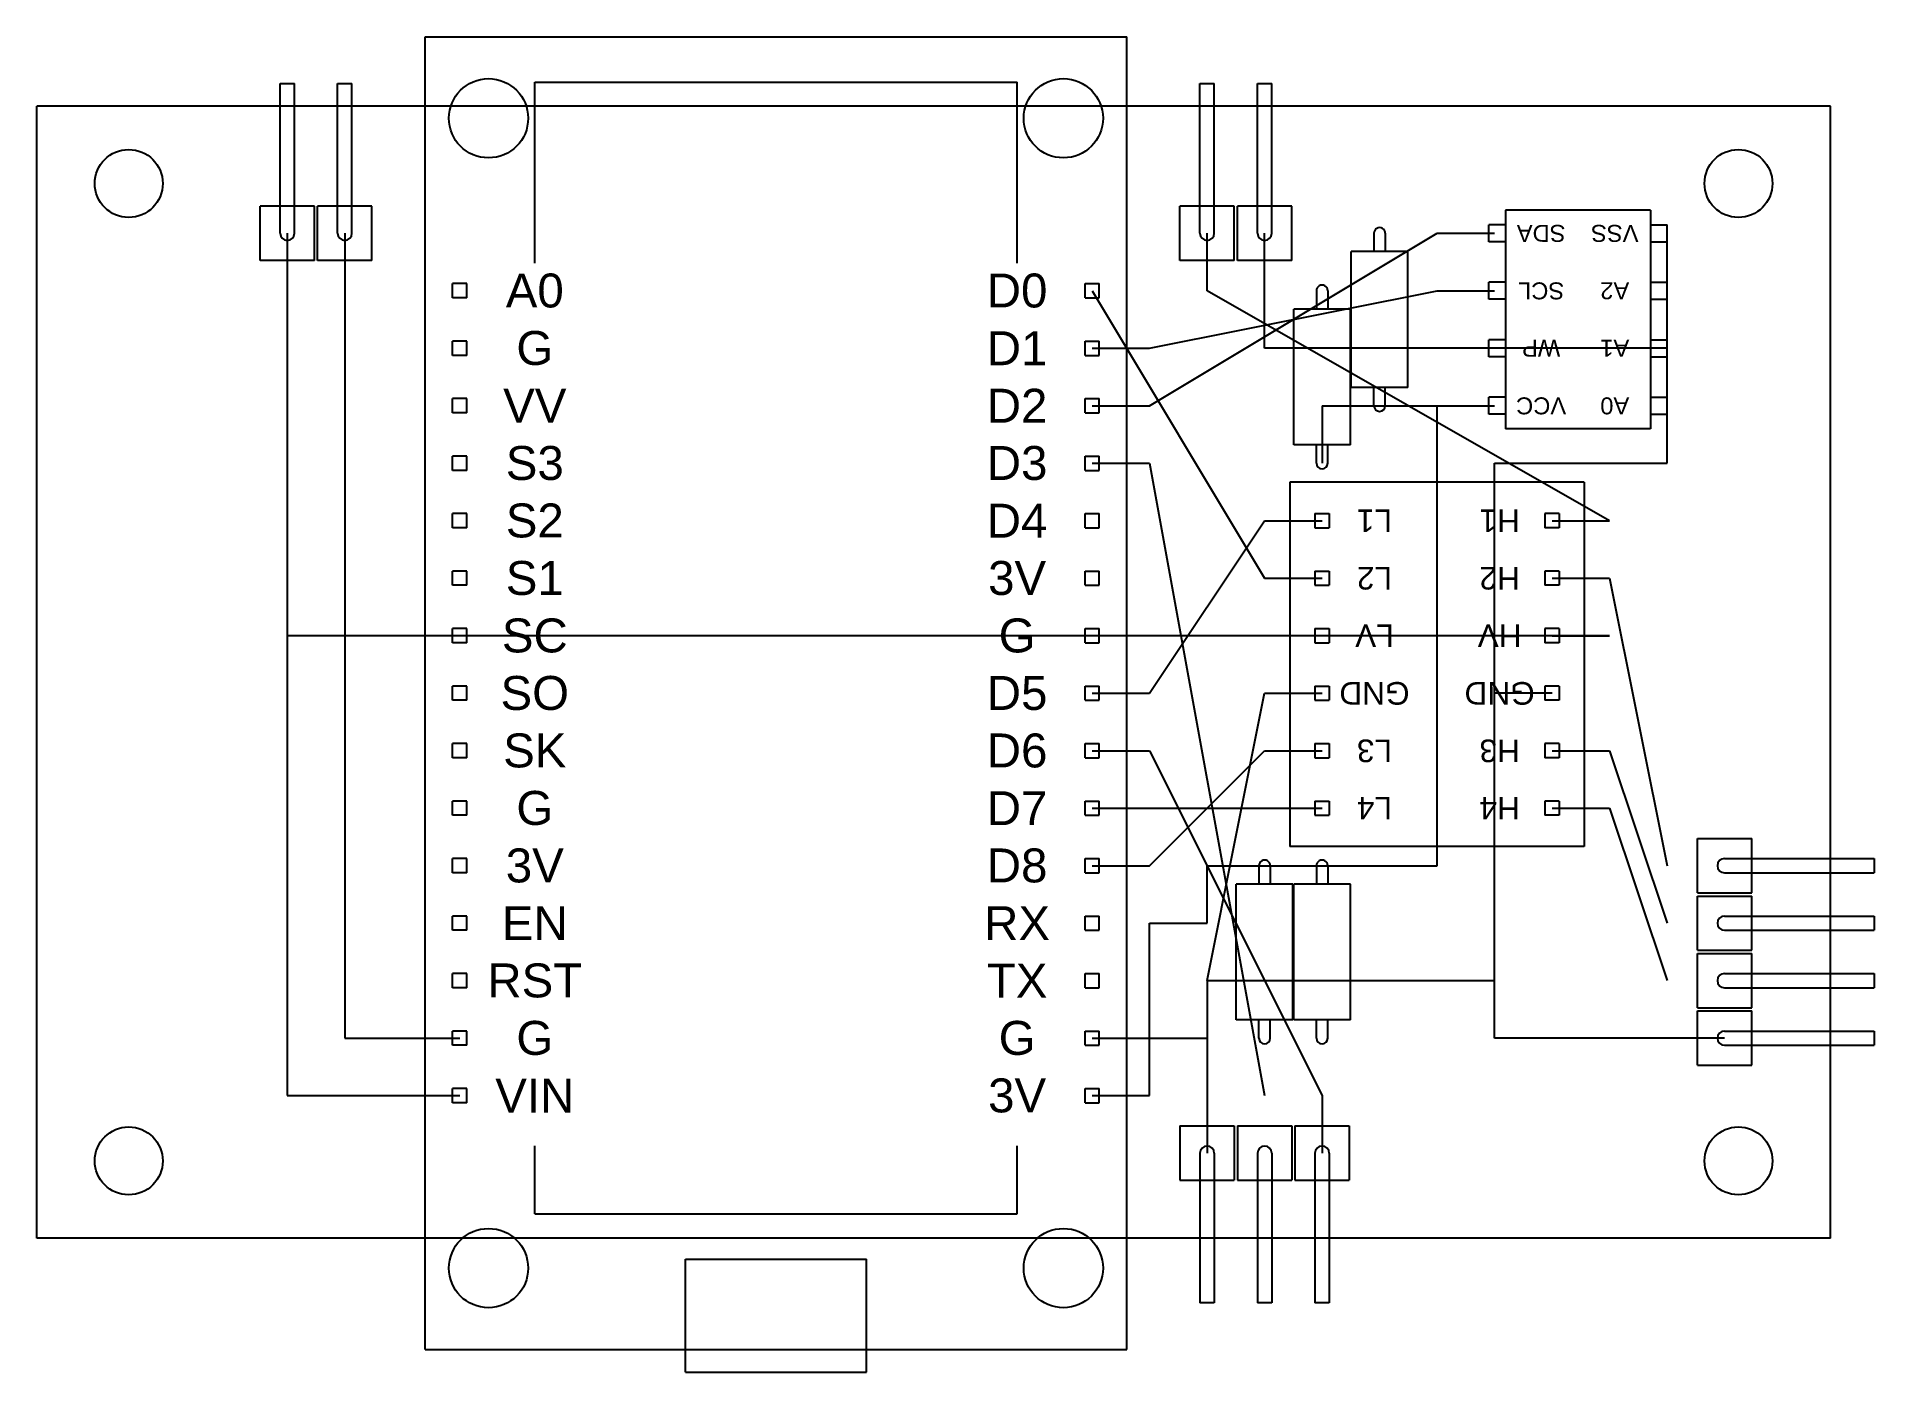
# Model space of a CAD drawing. Header units: millimetres. Extents: x 568 to 6362, y 128 to 4828.
# Drawn here: x 6280.5 to 6361.7, y 1895.3 to 1954.3 of the extents above; entities that cross this region are included whole.
import ezdxf

# ---------------------------------------------------------------- set-up
doc = ezdxf.new("R2010")
doc.units = ezdxf.units.MM

# ---------------------------------------------------------------- blocks, each defined once
blk = doc.blocks.new('Z$W@#21726')
at = {"color": 30}
for p, q in [((0, 1), (0, 59)), ((0, 59), (31, 59)), ((31, 1), (31, 59)), ((4.845, 57), (26.155, 57)), ((4.845, 49), (4.845, 57)), ((26.155, 49), (26.155, 57)), ((1.845, 48.095), (1.215, 48.095)), ((1.215, 47.465), (1.215, 48.095)), ((1.845, 47.465), (1.845, 48.095)), ((29.155, 47.465), (29.155, 48.095)), ((29.155, 48.095), (29.785, 48.095)), ((29.785, 47.465), (29.785, 48.095)), ((1.845, 47.465), (1.215, 47.465)), ((29.155, 47.465), (29.785, 47.465)), ((1.845, 45.555), (1.215, 45.555)), ((1.215, 44.925), (1.215, 45.555)), ((1.845, 44.925), (1.845, 45.555)), ((29.155, 44.925), (29.155, 45.555)), ((29.155, 45.555), (29.785, 45.555)), ((29.785, 44.925), (29.785, 45.555)), ((1.845, 44.925), (1.215, 44.925)), ((29.155, 44.925), (29.785, 44.925)), ((1.845, 43.015), (1.215, 43.015)), ((1.215, 42.385), (1.215, 43.015)), ((1.845, 42.385), (1.215, 42.385)), ((1.845, 42.385), (1.845, 43.015)), ((29.155, 42.385), (29.155, 43.015)), ((29.155, 43.015), (29.785, 43.015)), ((29.155, 42.385), (29.785, 42.385)), ((29.785, 42.385), (29.785, 43.015)), ((1.845, 40.475), (1.215, 40.475)), ((1.215, 39.845), (1.215, 40.475)), ((1.845, 39.845), (1.215, 39.845)), ((1.845, 39.845), (1.845, 40.475)), ((29.155, 39.845), (29.155, 40.475)), ((29.155, 40.475), (29.785, 40.475)), ((29.155, 39.845), (29.785, 39.845)), ((29.785, 39.845), (29.785, 40.475)), ((1.845, 37.935), (1.215, 37.935)), ((1.215, 37.305), (1.215, 37.935)), ((1.845, 37.305), (1.845, 37.935)), ((29.155, 37.305), (29.155, 37.935)), ((29.155, 37.935), (29.785, 37.935)), ((29.785, 37.305), (29.785, 37.935)), ((1.845, 37.305), (1.215, 37.305)), ((29.155, 37.305), (29.785, 37.305)), ((1.845, 35.395), (1.215, 35.395)), ((1.215, 34.765), (1.215, 35.395)), ((1.845, 34.765), (1.845, 35.395)), ((29.155, 34.765), (29.155, 35.395)), ((29.155, 35.395), (29.785, 35.395)), ((29.785, 34.765), (29.785, 35.395)), ((1.845, 34.765), (1.215, 34.765)), ((29.155, 34.765), (29.785, 34.765)), ((1.845, 32.855), (1.215, 32.855)), ((1.215, 32.225), (1.215, 32.855)), ((1.845, 32.225), (1.845, 32.855)), ((29.155, 32.225), (29.155, 32.855)), ((29.155, 32.855), (29.785, 32.855)), ((29.785, 32.225), (29.785, 32.855)), ((1.845, 32.225), (1.215, 32.225)), ((29.155, 32.225), (29.785, 32.225)), ((1.845, 30.315), (1.215, 30.315)), ((1.215, 29.685), (1.215, 30.315)), ((1.845, 29.685), (1.845, 30.315)), ((29.155, 29.685), (29.155, 30.315)), ((29.155, 30.315), (29.785, 30.315)), ((29.785, 29.685), (29.785, 30.315)), ((1.845, 29.685), (1.215, 29.685)), ((29.155, 29.685), (29.785, 29.685)), ((1.845, 27.775), (1.215, 27.775)), ((1.215, 27.145), (1.215, 27.775)), ((1.845, 27.145), (1.845, 27.775)), ((29.155, 27.145), (29.155, 27.775)), ((29.155, 27.775), (29.785, 27.775)), ((29.785, 27.145), (29.785, 27.775)), ((1.845, 27.145), (1.215, 27.145)), ((29.155, 27.145), (29.785, 27.145)), ((1.845, 25.235), (1.215, 25.235)), ((1.215, 24.605), (1.215, 25.235)), ((1.845, 24.605), (1.845, 25.235)), ((29.155, 24.605), (29.155, 25.235)), ((29.155, 25.235), (29.785, 25.235)), ((29.785, 24.605), (29.785, 25.235)), ((1.845, 24.605), (1.215, 24.605)), ((29.155, 24.605), (29.785, 24.605)), ((1.845, 22.695), (1.215, 22.695)), ((1.215, 22.065), (1.215, 22.695)), ((1.845, 22.065), (1.215, 22.065)), ((1.845, 22.065), (1.845, 22.695)), ((29.155, 22.065), (29.155, 22.695)), ((29.155, 22.695), (29.785, 22.695)), ((29.155, 22.065), (29.785, 22.065)), ((29.785, 22.065), (29.785, 22.695)), ((1.845, 20.155), (1.215, 20.155)), ((1.215, 19.525), (1.215, 20.155)), ((1.845, 19.525), (1.215, 19.525)), ((1.845, 19.525), (1.845, 20.155)), ((29.155, 19.525), (29.155, 20.155)), ((29.155, 20.155), (29.785, 20.155)), ((29.155, 19.525), (29.785, 19.525)), ((29.785, 19.525), (29.785, 20.155)), ((1.845, 17.615), (1.215, 17.615)), ((1.215, 16.985), (1.215, 17.615)), ((1.845, 16.985), (1.845, 17.615)), ((29.155, 16.985), (29.155, 17.615)), ((29.155, 17.615), (29.785, 17.615)), ((29.785, 16.985), (29.785, 17.615)), ((1.845, 16.985), (1.215, 16.985)), ((29.155, 16.985), (29.785, 16.985)), ((1.845, 15.075), (1.215, 15.075)), ((1.215, 14.445), (1.215, 15.075)), ((1.845, 14.445), (1.845, 15.075)), ((29.155, 14.445), (29.155, 15.075)), ((29.155, 15.075), (29.785, 15.075)), ((29.785, 14.445), (29.785, 15.075)), ((1.845, 14.445), (1.215, 14.445)), ((29.155, 14.445), (29.785, 14.445)), ((1.845, 12.535), (1.215, 12.535)), ((1.215, 11.905), (1.215, 12.535)), ((1.845, 11.905), (1.845, 12.535)), ((29.155, 11.905), (29.155, 12.535)), ((29.155, 12.535), (29.785, 12.535)), ((29.785, 11.905), (29.785, 12.535)), ((1.845, 11.905), (1.215, 11.905)), ((29.155, 11.905), (29.785, 11.905)), ((4.845, 7), (4.845, 10)), ((26.155, 7), (26.155, 10)), ((4.845, 7), (26.155, 7)), ((11.5, 0), (11.5, 5)), ((11.5, 5), (19.5, 5)), ((19.5, 0), (19.5, 5)), ((0, 1), (31, 1)), ((11.5, 0), (19.5, 0))]:
    blk.add_line(p, q, dxfattribs=at)
for centre in [(2.8, 55.4), (28.2, 55.4), (2.8, 4.6), (28.2, 4.6)]:
    blk.add_circle(centre, 1.75, dxfattribs=at)
at = {"color": 30, "char_height": 1.5, "width": 6, "attachment_point": 5}
for s, insert in [('{\\fArial|b0|i0|c238|p0;A0}', (4.845, 47.78)), ('{\\fArial|b0|i0|c238|p0;D0}', (26.155, 47.78)), ('{\\fArial|b0|i0|c238|p0;G}', (4.845, 45.24)), ('{\\fArial|b0|i0|c238|p0;D1}', (26.155, 45.24)), ('{\\fArial|b0|i0|c238|p0;VV}', (4.845, 42.7)), ('{\\fArial|b0|i0|c238|p0;D2}', (26.155, 42.7)), ('{\\fArial|b0|i0|c238|p0;S3}', (4.845, 40.16)), ('{\\fArial|b0|i0|c238|p0;D3}', (26.155, 40.16)), ('{\\fArial|b0|i0|c238|p0;S2}', (4.845, 37.62)), ('{\\fArial|b0|i0|c238|p0;D4}', (26.155, 37.62)), ('{\\fArial|b0|i0|c238|p0;S1}', (4.845, 35.08)), ('{\\fArial|b0|i0|c238|p0;3V}', (26.155, 35.08)), ('{\\fArial|b0|i0|c238|p0;SC}', (4.845, 32.54)), ('{\\fArial|b0|i0|c238|p0;G}', (26.155, 32.54)), ('{\\fArial|b0|i0|c238|p0;SO}', (4.845, 30)), ('{\\fArial|b0|i0|c238|p0;D5}', (26.155, 30)), ('{\\fArial|b0|i0|c238|p0;SK}', (4.845, 27.46)), ('{\\fArial|b0|i0|c238|p0;D6}', (26.155, 27.46)), ('{\\fArial|b0|i0|c238|p0;G}', (4.845, 24.92)), ('{\\fArial|b0|i0|c238|p0;D7}', (26.155, 24.92)), ('{\\fArial|b0|i0|c238|p0;3V}', (4.845, 22.38)), ('{\\fArial|b0|i0|c238|p0;D8}', (26.155, 22.38)), ('{\\fArial|b0|i0|c238|p0;EN}', (4.845, 19.84)), ('{\\fArial|b0|i0|c238|p0;RX}', (26.155, 19.84)), ('{\\fArial|b0|i0|c238|p0;RST}', (4.845, 17.3)), ('{\\fArial|b0|i0|c238|p0;TX}', (26.155, 17.3)), ('{\\fArial|b0|i0|c238|p0;G}', (4.845, 14.76)), ('{\\fArial|b0|i0|c238|p0;G}', (26.155, 14.76)), ('{\\fArial|b0|i0|c238|p0;3V}', (26.155, 12.22)), ('{\\fArial|b0|i0|c238|p0;VIN}', (4.845, 12.22))]:
    blk.add_mtext(s, dxfattribs=dict(at, insert=insert))
blk = doc.blocks.new('Z$W@#11942')
at = {"color": 40}
for p, q in [((0, 0), (0, 16.1)), ((0, 16.1), (13, 16.1)), ((13, 0), (13, 16.1)), ((1.105, 14.085), (1.105, 14.715)), ((1.105, 14.715), (1.735, 14.715)), ((1.735, 14.085), (1.735, 14.715)), ((11.895, 14.715), (11.265, 14.715)), ((11.265, 14.085), (11.265, 14.715)), ((11.895, 14.085), (11.895, 14.715)), ((1.105, 14.085), (1.735, 14.085)), ((11.895, 14.085), (11.265, 14.085)), ((1.105, 11.545), (1.105, 12.175)), ((1.105, 12.175), (1.735, 12.175)), ((1.105, 11.545), (1.735, 11.545)), ((1.735, 11.545), (1.735, 12.175)), ((11.895, 12.175), (11.265, 12.175)), ((11.265, 11.545), (11.265, 12.175)), ((11.895, 11.545), (11.265, 11.545)), ((11.895, 11.545), (11.895, 12.175)), ((1.105, 9.005), (1.105, 9.635)), ((1.105, 9.635), (1.735, 9.635)), ((1.105, 9.005), (1.735, 9.005)), ((1.735, 9.005), (1.735, 9.635)), ((11.895, 9.635), (11.265, 9.635)), ((11.265, 9.005), (11.265, 9.635)), ((11.895, 9.005), (11.265, 9.005)), ((11.895, 9.005), (11.895, 9.635)), ((1.105, 6.465), (1.105, 7.095)), ((1.105, 7.095), (1.735, 7.095)), ((1.735, 6.465), (1.735, 7.095)), ((11.895, 7.095), (11.265, 7.095)), ((11.265, 6.465), (11.265, 7.095)), ((11.895, 6.465), (11.895, 7.095)), ((1.105, 6.465), (1.735, 6.465)), ((11.895, 6.465), (11.265, 6.465)), ((1.105, 3.925), (1.105, 4.555)), ((1.105, 4.555), (1.735, 4.555)), ((1.735, 3.925), (1.735, 4.555)), ((11.895, 4.555), (11.265, 4.555)), ((11.265, 3.925), (11.265, 4.555)), ((11.895, 3.925), (11.895, 4.555)), ((1.105, 3.925), (1.735, 3.925)), ((11.895, 3.925), (11.265, 3.925)), ((1.105, 1.385), (1.105, 2.015)), ((1.105, 2.015), (1.735, 2.015)), ((1.735, 1.385), (1.735, 2.015)), ((11.895, 2.015), (11.265, 2.015)), ((11.265, 1.385), (11.265, 2.015)), ((11.895, 1.385), (11.895, 2.015)), ((1.105, 1.385), (1.735, 1.385)), ((11.895, 1.385), (11.265, 1.385)), ((0, 0), (13, 0))]:
    blk.add_line(p, q, dxfattribs=at)
at = {"color": 40, "char_height": 1, "width": 4, "attachment_point": 5}
for s, insert in [('{\\fArial|b0|i0|c238|p0;H4}', (3.735, 14.4)), ('{\\fArial|b0|i0|c238|p0;L4}', (9.265, 14.4)), ('{\\fArial|b0|i0|c238|p0;H3}', (3.735, 11.86)), ('{\\fArial|b0|i0|c238|p0;L3}', (9.265, 11.86)), ('{\\fArial|b0|i0|c238|p0;GND}', (3.735, 9.32)), ('{\\fArial|b0|i0|c238|p0;GND}', (9.265, 9.32)), ('{\\fArial|b0|i0|c238|p0;HV}', (3.735, 6.78)), ('{\\fArial|b0|i0|c238|p0;LV}', (9.265, 6.78)), ('{\\fArial|b0|i0|c238|p0;H2}', (3.735, 4.24)), ('{\\fArial|b0|i0|c238|p0;L2}', (9.265, 4.24)), ('{\\fArial|b0|i0|c238|p0;H1}', (3.735, 1.7)), ('{\\fArial|b0|i0|c238|p0;L1}', (9.265, 1.7))]:
    blk.add_mtext(s, dxfattribs=dict(at, insert=insert))
blk = doc.blocks.new('Z$W@#2995')
at = {"color": 52}
for p, q in [((0, 9.015), (0, 8.265)), ((0.735, 9.015), (0, 9.015)), ((0.735, 0), (0.735, 9.66)), ((0.735, 9.66), (7.135, 9.66)), ((7.135, 0), (7.135, 9.66)), ((7.135, 9.015), (7.87, 9.015)), ((7.87, 9.015), (7.87, 8.265)), ((0.735, 8.265), (0, 8.265)), ((7.135, 8.265), (7.87, 8.265)), ((0, 6.475), (0, 5.725)), ((0.735, 6.475), (0, 6.475)), ((0.735, 5.725), (0, 5.725)), ((7.135, 6.475), (7.87, 6.475)), ((7.135, 5.725), (7.87, 5.725)), ((7.87, 6.475), (7.87, 5.725)), ((0, 3.935), (0, 3.185)), ((0.735, 3.935), (0, 3.935)), ((7.135, 3.935), (7.87, 3.935)), ((7.87, 3.935), (7.87, 3.185)), ((0.735, 3.185), (0, 3.185)), ((7.135, 3.185), (7.87, 3.185)), ((0, 1.395), (0, 0.645)), ((0.735, 1.395), (0, 1.395)), ((7.135, 1.395), (7.87, 1.395)), ((7.87, 1.395), (7.87, 0.645)), ((0.735, 0.645), (0, 0.645)), ((0.735, 0), (7.135, 0)), ((7.135, 0.645), (7.87, 0.645))]:
    blk.add_line(p, q, dxfattribs=at)
at = {"color": 52, "char_height": 0.75, "width": 3.2525, "attachment_point": 5}
for s, insert in [('{\\fArial|b0|i0|c238|p0;A0}', (2.30875, 8.64)), ('{\\fArial|b0|i0|c238|p0;VCC}', (5.56125, 8.64)), ('{\\fArial|b0|i0|c238|p0;A1}', (2.30875, 6.1)), ('{\\fArial|b0|i0|c238|p0;WP}', (5.56125, 6.1)), ('{\\fArial|b0|i0|c238|p0;A2}', (2.30875, 3.56)), ('{\\fArial|b0|i0|c238|p0;SCL}', (5.56125, 3.56)), ('{\\fArial|b0|i0|c238|p0;VSS}', (2.30875, 1.02)), ('{\\fArial|b0|i0|c238|p0;SDA}', (5.56125, 1.02))]:
    blk.add_mtext(s, dxfattribs=dict(at, insert=insert))
blk = doc.blocks.new('Z$W@#25667')
at = {"color": 72}
for p, q in [((0, 0), (0, 2.4)), ((0, 2.4), (2.4, 2.4)), ((2.4, 0), (2.4, 2.4)), ((1.2, 1.515), (7.815, 1.515)), ((1.2, 0.885), (7.815, 0.885)), ((7.815, 1.515), (7.815, 0.885)), ((0, 0), (2.4, 0))]:
    blk.add_line(p, q, dxfattribs=at)
blk.add_arc((1.2, 1.2), 0.315, 90, 270, dxfattribs=at)
blk = doc.blocks.new('Z$W@#26299')
at = {"color": 191}
for p, q in [((1.06, 0), (1.06, 2.5)), ((1.06, 2.5), (7.06, 2.5)), ((7.06, 0), (7.06, 2.5)), ((0.25, 1.5), (1.06, 1.5)), ((0.25, 1), (1.06, 1)), ((7.87, 1.5), (7.06, 1.5)), ((7.87, 1), (7.06, 1)), ((1.06, 0), (7.06, 0))]:
    blk.add_line(p, q, dxfattribs=at)
for centre, start, end in [((0.25, 1.25), 90, 270), ((7.87, 1.25), 270, 90)]:
    blk.add_arc(centre, 0.25, start, end, dxfattribs=at)
blk = doc.blocks.new('Z$W@#16827')
at = {"color": 8}
for p, q in [((0, 0), (0, 50)), ((79.25, 50), (0, 50)), ((79.25, 0), (79.25, 50)), ((79.25, 0), (0, 0))]:
    blk.add_line(p, q, dxfattribs=at)
for centre in [(4.065, 46.59), (75.185, 46.59), (4.065, 3.41), (75.185, 3.41)]:
    blk.add_circle(centre, 1.5, dxfattribs=at)

msp = doc.modelspace()

# ---------------------------------------------------------------- linework, layer by layer
at = {"color": 1}
for p, q in [((6291.554, 1945.645), (6291.554, 1907.545)), ((6337.274, 1938.025), (6344.894, 1938.025)), ((6337.274, 1938.025), (6337.274, 1935.485)), ((6342.354, 1917.705), (6342.354, 1938.025)), ((6342.354, 1927.865), (6337.274, 1927.865)), ((6342.354, 1927.865), (6337.274, 1927.865)), ((6332.194, 1917.705), (6342.354, 1917.705)), ((6332.194, 1915.165), (6332.194, 1917.705)), ((6329.654, 1907.545), (6329.654, 1915.165)), ((6329.654, 1915.165), (6332.194, 1915.165)), ((6291.554, 1907.545), (6299.174, 1907.545)), ((6327.114, 1907.545), (6329.654, 1907.545))]:
    msp.add_line(p, q, dxfattribs=at)
at = {"color": 5}
for p, q in [((6294.094, 1945.645), (6294.094, 1910.085)), ((6334.734, 1940.565), (6334.734, 1945.645)), ((6352.514, 1935.485), (6352.514, 1945.645)), ((6352.514, 1940.565), (6334.734, 1940.565)), ((6344.894, 1912.625), (6344.894, 1935.485)), ((6344.894, 1935.485), (6352.514, 1935.485)), ((6332.194, 1912.625), (6334.734, 1925.325)), ((6334.734, 1925.325), (6337.274, 1925.325)), ((6347.434, 1925.325), (6344.894, 1925.325)), ((6332.194, 1912.625), (6332.194, 1905.005)), ((6332.194, 1912.625), (6344.894, 1912.625)), ((6344.894, 1910.085), (6344.894, 1912.625)), ((6294.094, 1910.085), (6299.174, 1910.085)), ((6327.114, 1910.085), (6332.194, 1910.085)), ((6355.054, 1910.085), (6344.894, 1910.085))]:
    msp.add_line(p, q, dxfattribs=at)
at = {"color": 102}
for p, q in [((6329.654, 1938.025), (6342.354, 1945.645)), ((6332.194, 1943.105), (6332.194, 1945.645)), ((6342.354, 1945.645), (6344.894, 1945.645)), ((6327.114, 1943.105), (6334.734, 1930.405)), ((6329.654, 1940.565), (6342.354, 1943.105)), ((6349.974, 1932.945), (6332.194, 1943.105)), ((6342.354, 1943.105), (6344.894, 1943.105)), ((6327.114, 1940.565), (6329.654, 1940.565)), ((6327.114, 1938.025), (6329.654, 1938.025)), ((6327.114, 1935.485), (6329.654, 1935.485)), ((6329.654, 1935.485), (6334.734, 1907.545)), ((6329.654, 1925.325), (6334.734, 1932.945)), ((6334.734, 1932.945), (6337.274, 1932.945)), ((6347.434, 1932.945), (6349.974, 1932.945)), ((6334.734, 1930.405), (6337.274, 1930.405)), ((6347.434, 1930.405), (6349.974, 1930.405)), ((6349.974, 1930.405), (6352.514, 1917.705)), ((6349.974, 1927.865), (6291.554, 1927.865)), ((6347.434, 1927.865), (6349.974, 1927.865)), ((6327.114, 1925.325), (6329.654, 1925.325)), ((6327.114, 1922.785), (6329.654, 1922.785)), ((6329.654, 1922.785), (6337.274, 1907.545)), ((6329.654, 1917.705), (6334.734, 1922.785)), ((6334.734, 1922.785), (6337.274, 1922.785)), ((6347.434, 1922.785), (6349.974, 1922.785)), ((6349.974, 1922.785), (6352.514, 1915.165)), ((6327.114, 1920.245), (6329.654, 1920.245)), ((6329.654, 1920.245), (6334.734, 1920.245)), ((6334.734, 1920.245), (6337.274, 1920.245)), ((6347.434, 1920.245), (6349.974, 1920.245)), ((6349.974, 1920.245), (6352.514, 1912.625)), ((6327.114, 1917.705), (6329.654, 1917.705)), ((6337.274, 1907.545), (6337.274, 1905.005))]:
    msp.add_line(p, q, dxfattribs=at)

# ---------------------------------------------------------------- block references
at = {"color": 254}
msp.add_blockref('Z$W@#21726', (6297.644, 1895.325), dxfattribs=at)
at = {"color": 72}
for p, rotation in [((6292.754, 1944.445), 89.99999999999999), ((6295.294, 1944.445), 89.99999999999999), ((6333.394, 1944.445), 89.99999999999999), ((6335.934, 1944.445), 89.99999999999999), ((6330.994, 1906.205), -90.00000000000001), ((6333.534, 1906.205), -90.00000000000001), ((6336.074, 1906.205), -90.00000000000001)]:
    msp.add_blockref('Z$W@#25667', p, dxfattribs=dict(at, rotation=rotation))
at = {"color": 8}
msp.add_blockref('Z$W@#16827', (6280.484, 1901.253), dxfattribs=at)
at = {"color": 161, "rotation": 180}
for name, p in [('Z$W@#2995', (6352.514, 1946.665)), ('Z$W@#11942', (6348.854, 1934.645))]:
    msp.add_blockref(name, p, dxfattribs=at)
at = {"color": 191, "rotation": 89.99999999999999}
for p in [(6341.064, 1937.775), (6338.524, 1935.235), (6335.984, 1909.835), (6338.524, 1909.835)]:
    msp.add_blockref('Z$W@#26299', p, dxfattribs=at)
at = {"color": 72}
for p in [(6353.854, 1916.505), (6353.854, 1913.965), (6353.854, 1911.425), (6353.854, 1908.885)]:
    msp.add_blockref('Z$W@#25667', p, dxfattribs=at)

doc.saveas('drawing.dxf')
